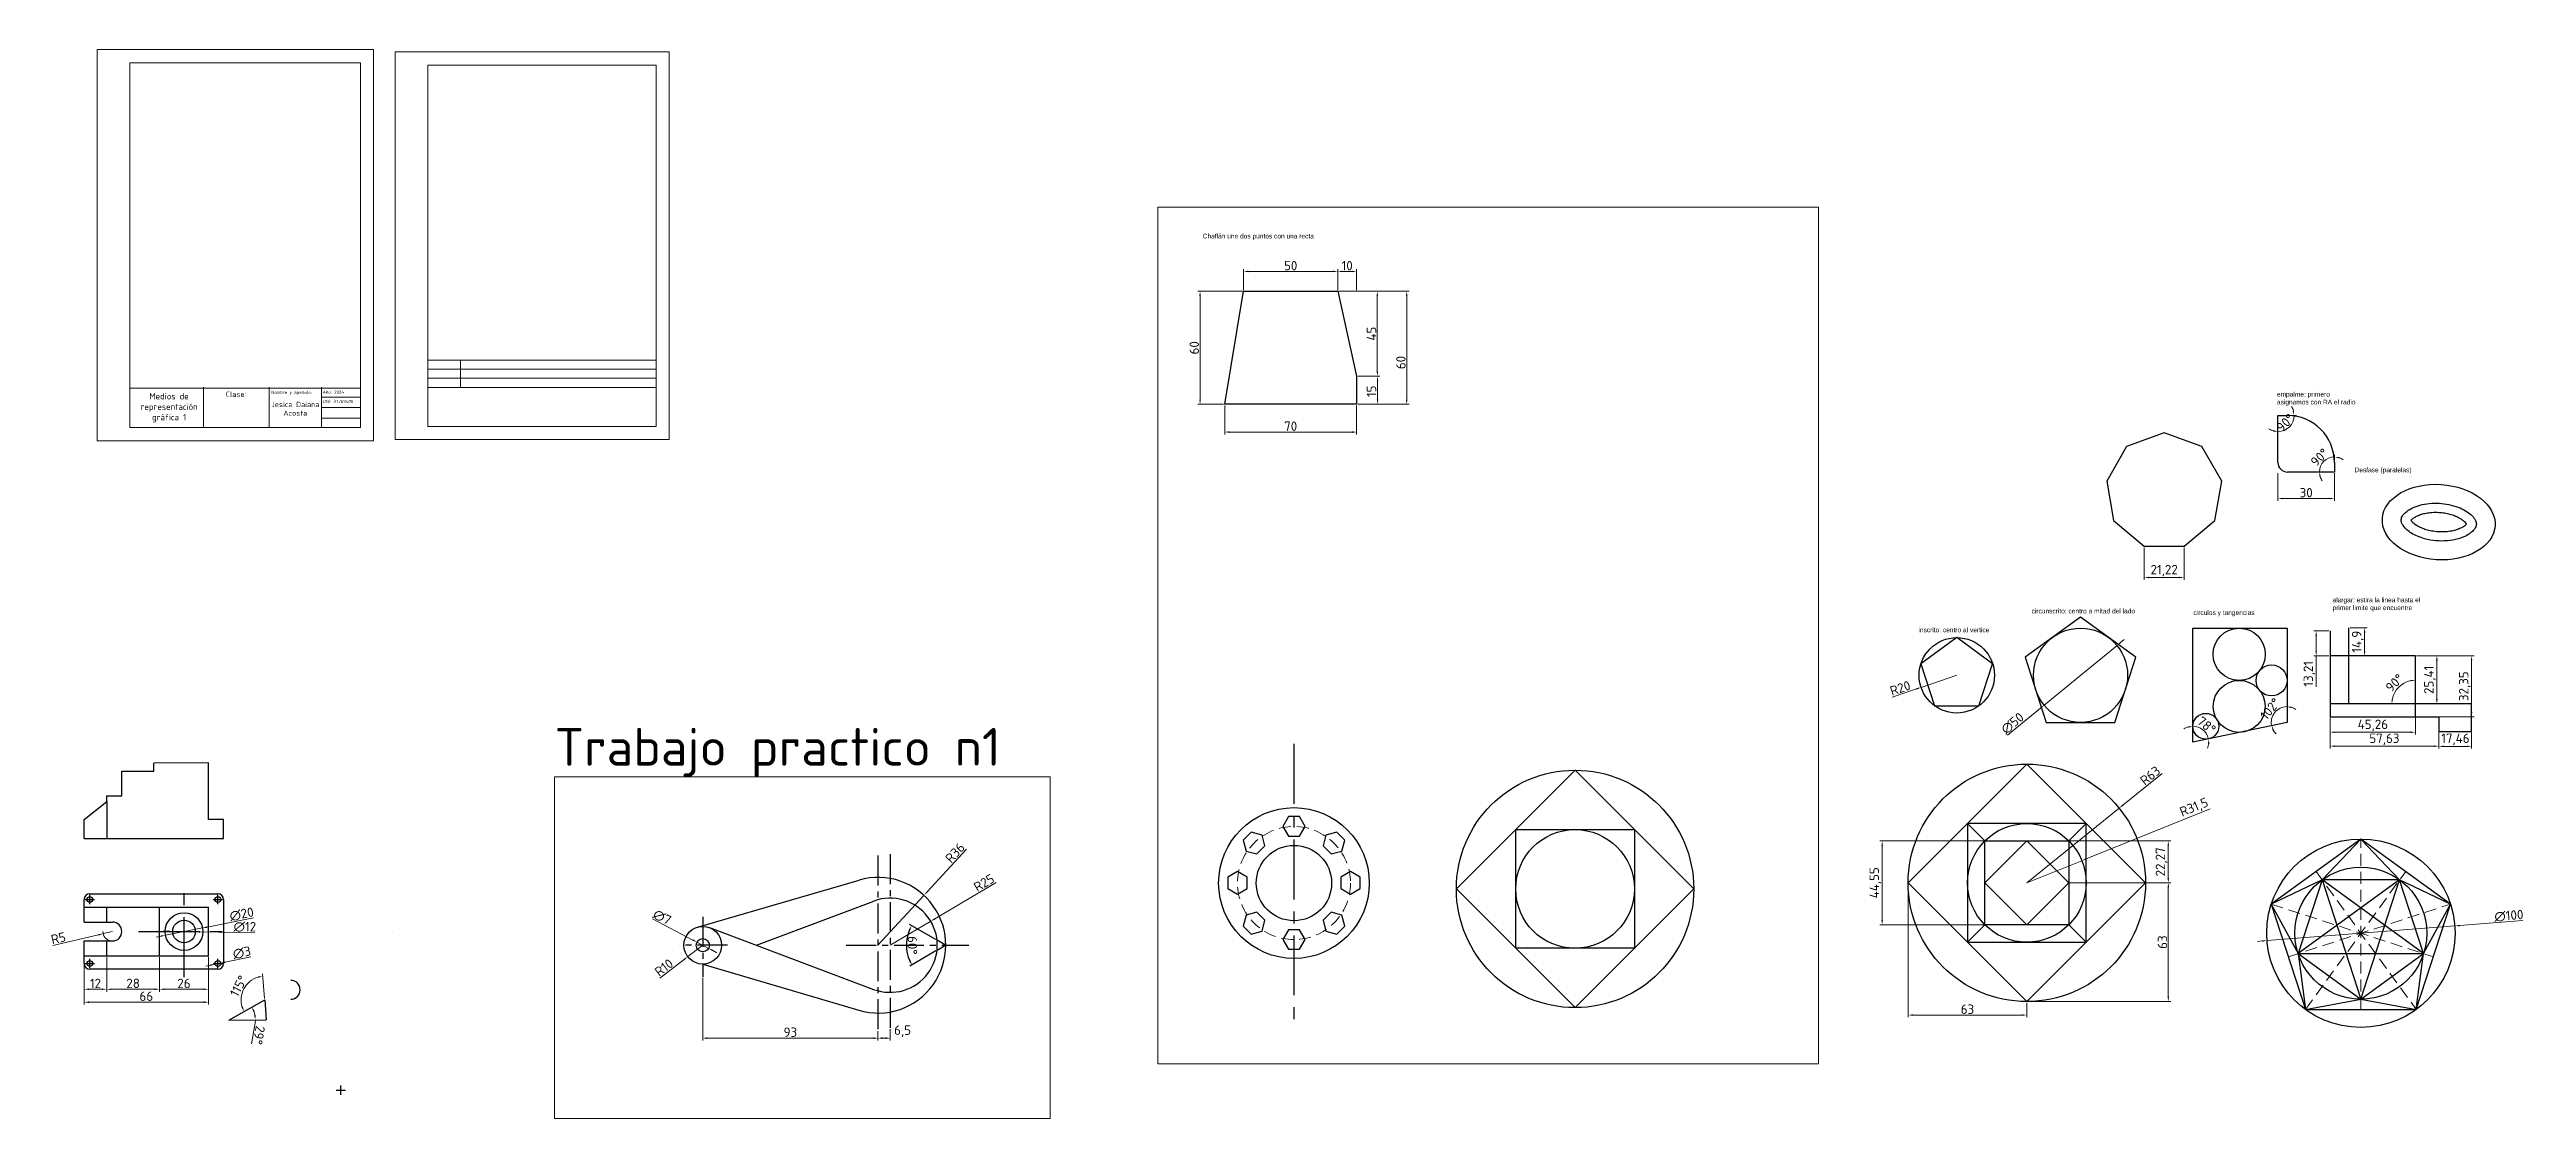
# Model space of a CAD drawing. Header units: millimetres. Extents: x 170 to 2467, y 1 to 695.
# Drawn here: x 170 to 1485, y 1 to 569 of the extents above; entities that cross this region are included whole.
import ezdxf

# ---------------------------------------------------------------- set-up
doc = ezdxf.new("R2010")
doc.units = ezdxf.units.MM
doc.linetypes.add('CENTRO', pattern=[50.8, 31.75, -6.35, 6.35, -6.35])
doc.linetypes.add('LÍNEAS_OCULTAS', pattern=[9.525, 6.35, -3.175])
for name, color, linetype, lineweight in [('Acotacion', 1, 'Continuous', 5), ('formato', 2, 'Continuous', 9), ('Linea Oculta Invisible', 254, 'LÍNEAS_OCULTAS', 20), ('Linea Visible', 7, 'Continuous', 30), ('Lineas Auxiliares', 8, 'Continuous', 5)]:
    doc.layers.add(name, color=color, linetype=linetype, lineweight=lineweight)
doc.layers.add('Lineas de eje', color=3, linetype='CENTRO')
doc.styles.add('Estilo1', font='arial.ttf')
doc.styles.add('Estilo2', font='ISOCPEUR Regular.ttf')
doc.styles.get("Standard").update_dxf_attribs({"font": 'arial.ttf'})
doc.dimstyles.new('Medios 1-1', dxfattribs={"dimtxt": 5, "dimasz": 2.5, "dimexe": 1.25, "dimexo": 0.625, "dimtad": 1, "dimzin": 9, "dimtxsty": 'Estilo2', "dimcen": 2.5, "dimclrd": 256, "dimclre": 256, "dimclrt": 4, "dimadec": 0, "dimazin": 2, "dimtfac": 1, "dimtmove": 0, "dimatfit": 3, "dimfxl": 1, "dimlwd": -1, "dimlwe": -1, "dimarcsym": 1})

msp = doc.modelspace()

# ---------------------------------------------------------------- texts
at = {"layer": 'formato', "insert": (782.222, 470.817), "char_height": 2.5, "attachment_point": 1}
msp.add_mtext_dynamic_manual_height_columns('Chaflán une dos puntos con una recta', width=104.52189, gutter_width=12.5, heights=[10.019], dxfattribs=at)
at = {"layer": 'formato', "attachment_point": 1, "style": 'Estilo2'}
for s, width, heights, insert, char_height in [('\\pxqc;Medios de \\Prepresentación\\Pgráfica 1', 36.63832, [0], (215.172, 386.22), 3.33241), ('\\pxqc;Clase: ', 32.10756, [0], (253.035, 387.043), 2.77701), ('{\\H0.6x;Nombre y apellido:}', 25.43362, [0], (287.768, 387.468), 2.77701), ('\\pxqc;Jesica Daiana Acosta', 24.22556, [10.772], (288.397, 381.621), 2.77701), ('Año: 2024', 25.43362, [0], (315.034, 387.609), 1.6662), ('DNI: 37769400', 25.43362, [0], (315.15, 382.672), 1.66621)]:
    msp.add_mtext_dynamic_manual_height_columns(s, width=width, gutter_width=6.943, heights=heights, dxfattribs=dict(at, insert=insert, char_height=char_height))
at = {"layer": 'formato', "ltscale": 0.5, "insert": (438.077, 208.531), "char_height": 20, "attachment_point": 1, "style": 'Estilo2'}
msp.add_mtext_dynamic_manual_height_columns('Trabajo practico n1', width=236.02991, gutter_width=12.5, heights=[0], dxfattribs=at)
at = {"layer": 'Linea Visible', "char_height": 2.5, "attachment_point": 1, "style": 'Estilo1'}
for s, width, heights, insert in [('empalme: primero asignamos con RA el radio', 43.61051, [9.718], (1352.46, 386.91)), ('Desfase (paralelas)', 79.0232, [0], (1393.676, 346.743)), ('alargar: estira la linea hasta el primer limite que encuentre', 47.81476, [0], (1381.986, 277.753)), ('circunscrito: centro a mitad del lado', 59.82582, [0], (1222.221, 271.848)), ('circulos y tangencias', 49.66309, [0], (1308.177, 271.034)), ('inscrito: centro al vertice', 40.56068, [0], (1162.141, 261.843))]:
    msp.add_mtext_dynamic_manual_height_columns(s, width=width, gutter_width=12.5, heights=heights, dxfattribs=dict(at, insert=insert))

# ---------------------------------------------------------------- blocks, each defined once
blk = doc.blocks.new('*D57')
at = {"layer": 'Acotacion', "transparency": 16777216}
for p, q in [((278.3, 107.8), (253.7, 102.9)), ((229.1, 98.1), (226.7, 97.6)), ((231.6, 98.6), (251.2, 102.4))]:
    blk.add_line(p, q, dxfattribs=at)
for points in [[(229.1, 98.5), (229.2, 97.7), (231.6, 98.6)], [(253.6, 103.3), (253.8, 102.5), (251.2, 102.4)]]:
    blk.add_solid(points, dxfattribs=at)
at = {"layer": 'Defpoints', "color": 0, "transparency": 16777216}
for p in [(231.6, 98.6), (251.2, 102.4)]:
    blk.add_point(p, dxfattribs=at)
at = {"layer": 'Acotacion', "color": 4, "transparency": 16777216, "insert": (272, 109.7), "char_height": 5, "attachment_point": 5, "rotation": 11.1251, "style": 'Estilo2'}
blk.add_mtext('∅20', dxfattribs=at)
blk = doc.blocks.new('*D58')
at = {"layer": 'Acotacion', "transparency": 16777216}
for p, q in [((232.9, 100.7), (230.4, 100.7)), ((235.4, 100.6), (247.4, 100.4)), ((279, 99.8), (249.9, 100.3))]:
    blk.add_line(p, q, dxfattribs=at)
for points in [[(232.9, 101.1), (232.9, 100.3), (235.4, 100.6)], [(249.9, 100.8), (249.9, 99.9), (247.4, 100.4)]]:
    blk.add_solid(points, dxfattribs=at)
at = {"layer": 'Defpoints', "color": 0, "transparency": 16777216}
for p in [(235.4, 100.6), (247.4, 100.4)]:
    blk.add_point(p, dxfattribs=at)
at = {"layer": 'Acotacion', "color": 4, "transparency": 16777216, "insert": (273.7, 103), "char_height": 5, "attachment_point": 5, "rotation": 358.8752, "style": 'Estilo2'}
blk.add_mtext('∅12', dxfattribs=at)
blk = doc.blocks.new('*D59')
at = {"layer": 'Acotacion', "transparency": 16777216}
for p, q in [((255.5, 82.7), (253, 82.2)), ((257.9, 83.2), (260.9, 83.8)), ((276.8, 87.1), (263.3, 84.3))]:
    blk.add_line(p, q, dxfattribs=at)
for points in [[(255.4, 83.1), (255.6, 82.3), (257.9, 83.2)], [(263.2, 84.7), (263.4, 83.9), (260.9, 83.8)]]:
    blk.add_solid(points, dxfattribs=at)
at = {"layer": 'Defpoints', "color": 0, "transparency": 16777216}
for p in [(257.9, 83.2), (260.9, 83.8)]:
    blk.add_point(p, dxfattribs=at)
at = {"layer": 'Acotacion', "color": 4, "transparency": 16777216, "insert": (272.1, 89.3), "char_height": 5, "attachment_point": 5, "rotation": 11.675, "style": 'Estilo2'}
blk.add_mtext('∅3', dxfattribs=at)
blk = doc.blocks.new('*D60')
at = {"layer": 'Acotacion', "transparency": 16777216}
for p, q in [((188.4, 86.9), (188.4, 68.6)), ((200.4, 86.9), (200.4, 68.6)), ((190.9, 69.9), (197.9, 69.9))]:
    blk.add_line(p, q, dxfattribs=at)
for points in [[(190.9, 70.3), (190.9, 69.5), (188.4, 69.9)], [(197.9, 70.3), (197.9, 69.5), (200.4, 69.9)]]:
    blk.add_solid(points, dxfattribs=at)
at = {"layer": 'Defpoints', "color": 0, "transparency": 16777216}
for p in [(188.4, 87.5), (200.4, 87.5), (200.4, 69.9)]:
    blk.add_point(p, dxfattribs=at)
at = {"layer": 'Acotacion', "color": 4, "transparency": 16777216, "insert": (194.4, 73), "char_height": 5, "attachment_point": 5, "style": 'Estilo2'}
blk.add_mtext('12', dxfattribs=at)
blk = doc.blocks.new('*D61')
at = {"layer": 'Acotacion', "transparency": 16777216}
for p, q in [((200.4, 86.9), (200.4, 68.6)), ((228.4, 86.9), (228.4, 68.6)), ((202.9, 69.9), (225.9, 69.9))]:
    blk.add_line(p, q, dxfattribs=at)
for points in [[(202.9, 70.3), (202.9, 69.5), (200.4, 69.9)], [(225.9, 70.3), (225.9, 69.5), (228.4, 69.9)]]:
    blk.add_solid(points, dxfattribs=at)
at = {"layer": 'Defpoints', "color": 0, "transparency": 16777216}
for p in [(200.4, 87.5), (228.4, 87.5), (228.4, 69.9)]:
    blk.add_point(p, dxfattribs=at)
at = {"layer": 'Acotacion', "color": 4, "transparency": 16777216, "insert": (214.4, 73), "char_height": 5, "attachment_point": 5, "style": 'Estilo2'}
blk.add_mtext('28', dxfattribs=at)
blk = doc.blocks.new('*D62')
at = {"layer": 'Acotacion', "transparency": 16777216}
for p, q in [((228.4, 86.9), (228.4, 68.6)), ((254.4, 86.9), (254.4, 68.6)), ((230.9, 69.9), (251.9, 69.9))]:
    blk.add_line(p, q, dxfattribs=at)
for points in [[(230.9, 70.3), (230.9, 69.5), (228.4, 69.9)], [(251.9, 70.3), (251.9, 69.5), (254.4, 69.9)]]:
    blk.add_solid(points, dxfattribs=at)
at = {"layer": 'Defpoints', "color": 0, "transparency": 16777216}
for p in [(228.4, 87.5), (254.4, 87.5), (254.4, 69.9)]:
    blk.add_point(p, dxfattribs=at)
at = {"layer": 'Acotacion', "color": 4, "transparency": 16777216, "insert": (241.4, 73), "char_height": 5, "attachment_point": 5, "style": 'Estilo2'}
blk.add_mtext('26', dxfattribs=at)
blk = doc.blocks.new('*D63')
at = {"layer": 'Acotacion', "transparency": 16777216}
for p, q in [((188.4, 86.9), (188.4, 61.8)), ((254.4, 86.9), (254.4, 61.8)), ((190.9, 63), (251.9, 63))]:
    blk.add_line(p, q, dxfattribs=at)
for points in [[(190.9, 63.5), (190.9, 62.6), (188.4, 63)], [(251.9, 63.5), (251.9, 62.6), (254.4, 63)]]:
    blk.add_solid(points, dxfattribs=at)
at = {"layer": 'Defpoints', "color": 0, "transparency": 16777216}
for p in [(188.4, 87.5), (254.4, 87.5), (254.4, 63)]:
    blk.add_point(p, dxfattribs=at)
at = {"layer": 'Acotacion', "color": 4, "transparency": 16777216, "insert": (221.4, 66.2), "char_height": 5, "attachment_point": 5, "style": 'Estilo2'}
blk.add_mtext('66', dxfattribs=at)
blk = doc.blocks.new('*D64')
at = {"layer": 'Acotacion', "transparency": 16777216}
for p, q in [((171.7, 93.1), (196.1, 98.8)), ((203.4, 100.5), (198.5, 99.4))]:
    blk.add_line(p, q, dxfattribs=at)
blk.add_arc((203.4, 100.5), 5, 178.827, 262.838, dxfattribs=at)
blk.add_solid([(196, 99.2), (196.2, 98.4), (198.5, 99.4)], dxfattribs=at)
at = {"layer": 'Defpoints', "color": 0, "transparency": 16777216}
for p in [(198.5, 99.4), (203.4, 100.5)]:
    blk.add_point(p, dxfattribs=at)
at = {"layer": 'Acotacion', "color": 4, "transparency": 16777216, "insert": (174.7, 97), "char_height": 5, "attachment_point": 5, "rotation": 13.151, "style": 'Estilo2'}
blk.add_mtext('R5', dxfattribs=at)
blk = doc.blocks.new('*D66')
at = {"layer": 'Acotacion', "transparency": 16777216}
blk.add_line((279, 51.1), (277.2, 41), dxfattribs=at)
for start, end in [(10.4188, 19.3048), (349.8965, 0.1577)]:
    blk.add_arc((265.3, 53.6), 14, start, end, dxfattribs=at)
for points in [[(278.1, 58), (278.9, 58.4), (277.4, 60.5)], [(279.4, 56.1), (278.6, 56.1), (279.3, 53.6)]]:
    blk.add_solid(points, dxfattribs=at)
at = {"layer": 'Defpoints', "color": 0, "transparency": 16777216}
for p in [(265.3, 53.6), (265.3, 53.6), (278.4, 58.3), (284.2, 64.3), (285.1, 53.6)]:
    blk.add_point(p, dxfattribs=at)
at = {"layer": 'Acotacion', "color": 4, "transparency": 16777216, "insert": (281.2, 45.5), "char_height": 5, "attachment_point": 5, "rotation": 259.8965, "style": 'Estilo2'}
blk.add_mtext('29°', dxfattribs=at)
blk = doc.blocks.new('*D67')
at = {"layer": 'Acotacion', "transparency": 16777216}
blk.add_line((284.2, 64.9), (283.1, 78), dxfattribs=at)
blk.add_arc((284.2, 64.3), 12.5, 106.1255, 198.1109, dxfattribs=at)
for points in [[(280.7, 76.8), (280.8, 75.9), (283.2, 76.8)], [(272.7, 60.6), (271.9, 60.3), (273.3, 58.1)]]:
    blk.add_solid(points, dxfattribs=at)
at = {"layer": 'Defpoints', "color": 0, "transparency": 16777216}
for p in [(275.7, 73.5), (265.3, 53.6), (284.2, 64.3), (284.2, 64.3), (285.1, 53.6)]:
    blk.add_point(p, dxfattribs=at)
at = {"layer": 'Acotacion', "color": 4, "transparency": 16777216, "insert": (270.4, 71.6), "char_height": 5, "attachment_point": 5, "rotation": 62.1182, "style": 'Estilo2'}
blk.add_mtext('115°', dxfattribs=at)
blk = doc.blocks.new('*D69')
at = {"layer": 'Defpoints', "color": 0, "transparency": 16777216}
for p in [(625.2, 96.8), (641.2, 95.9), (645.7, 93.3), (645.7, 93.3), (641.2, 90.6)]:
    blk.add_point(p, dxfattribs=at)
at = {"layer": 'Linea Visible', "transparency": 16777216}
for p, q in [((640.6, 96.3), (626.6, 104.3)), ((640.6, 90.3), (626.8, 82.1))]:
    blk.add_line(p, q, dxfattribs=at)
blk.add_arc((645.7, 93.3), 20.8, 157.1651, 203.7485, dxfattribs=at)
for points in [[(626.2, 101.6), (627, 101.2), (627.7, 103.6)], [(627.1, 85.1), (626.3, 84.8), (627.9, 82.7)]]:
    blk.add_solid(points, dxfattribs=at)
at = {"layer": 'Linea Visible', "color": 4, "transparency": 16777216, "insert": (628.1, 93.2), "char_height": 5, "attachment_point": 5, "rotation": 270.4568, "style": 'Estilo2'}
blk.add_mtext('60°', dxfattribs=at)
blk = doc.blocks.new('*D70')
at = {"layer": 'Acotacion', "transparency": 16777216}
for p, q in [((516.8, 93.3), (508.9, 87.2)), ((494, 75.8), (506.9, 85.6))]:
    blk.add_line(p, q, dxfattribs=at)
blk.add_solid([(506.6, 86), (507.1, 85.3), (508.9, 87.2)], dxfattribs=at)
at = {"layer": 'Defpoints', "color": 0, "transparency": 16777216}
for p in [(516.8, 93.3), (508.9, 87.2)]:
    blk.add_point(p, dxfattribs=at)
at = {"layer": 'Acotacion', "color": 4, "transparency": 16777216, "insert": (496.2, 81.4), "char_height": 5, "attachment_point": 5, "rotation": 37.4971, "style": 'Estilo2'}
blk.add_mtext('R10', dxfattribs=at)
blk = doc.blocks.new('*D71')
at = {"layer": 'Acotacion', "transparency": 16777216}
for p, q in [((490.1, 107.2), (511.5, 96)), ((519.9, 91.6), (513.7, 94.9)), ((522.1, 90.5), (524.3, 89.3))]:
    blk.add_line(p, q, dxfattribs=at)
for points in [[(511.7, 96.4), (511.3, 95.7), (513.7, 94.9)], [(522.3, 90.8), (521.9, 90.1), (519.9, 91.6)]]:
    blk.add_solid(points, dxfattribs=at)
at = {"layer": 'Defpoints', "color": 0, "transparency": 16777216}
for p in [(513.7, 94.9), (519.9, 91.6)]:
    blk.add_point(p, dxfattribs=at)
at = {"layer": 'Acotacion', "color": 4, "transparency": 16777216, "insert": (495.2, 108.1), "char_height": 5, "attachment_point": 5, "rotation": 332.4061, "style": 'Estilo2'}
blk.add_mtext('∅7', dxfattribs=at)
blk = doc.blocks.new('*D72')
at = {"layer": 'Acotacion', "transparency": 16777216}
for p, q in [((516.8, 75.7), (516.8, 42.7)), ((519.3, 43.9), (607.3, 43.9)), ((609.8, 47.7), (609.8, 42.7))]:
    blk.add_line(p, q, dxfattribs=at)
for points in [[(519.3, 44.4), (519.3, 43.5), (516.8, 43.9)], [(607.3, 44.4), (607.3, 43.5), (609.8, 43.9)]]:
    blk.add_solid(points, dxfattribs=at)
at = {"layer": 'Defpoints', "color": 0, "transparency": 16777216}
for p in [(516.8, 76.3), (609.8, 48.3), (609.8, 43.9)]:
    blk.add_point(p, dxfattribs=at)
at = {"layer": 'Acotacion', "color": 4, "transparency": 16777216, "insert": (563.3, 47.1), "char_height": 5, "attachment_point": 5, "style": 'Estilo2'}
blk.add_mtext('93', dxfattribs=at)
blk = doc.blocks.new('*D73')
at = {"layer": 'Acotacion', "transparency": 16777216}
for p, q in [((609.8, 47.7), (609.8, 42.7)), ((612.3, 43.9), (613.8, 43.9)), ((616.3, 48.7), (616.3, 42.7))]:
    blk.add_line(p, q, dxfattribs=at)
for points in [[(612.3, 44.4), (612.3, 43.5), (609.8, 43.9)], [(613.8, 44.4), (613.8, 43.5), (616.3, 43.9)]]:
    blk.add_solid(points, dxfattribs=at)
at = {"layer": 'Defpoints', "color": 0, "transparency": 16777216}
for p in [(609.8, 48.3), (616.3, 49.3), (616.3, 43.9)]:
    blk.add_point(p, dxfattribs=at)
at = {"layer": 'Acotacion', "color": 4, "transparency": 16777216, "insert": (622.9, 47.6), "char_height": 5, "attachment_point": 5, "style": 'Estilo2'}
blk.add_mtext('6,5', dxfattribs=at)
blk = doc.blocks.new('*D74')
at = {"layer": 'Acotacion', "transparency": 16777216}
for p, q in [((672.5, 126.6), (640, 107.3)), ((616.3, 93.3), (637.8, 106))]:
    blk.add_line(p, q, dxfattribs=at)
blk.add_solid([(639.7, 107.6), (640.2, 106.9), (637.8, 106)], dxfattribs=at)
at = {"layer": 'Defpoints', "color": 0, "transparency": 16777216}
for p in [(637.8, 106), (616.3, 93.3)]:
    blk.add_point(p, dxfattribs=at)
at = {"layer": 'Acotacion', "color": 4, "transparency": 16777216, "insert": (666.1, 126.4), "char_height": 5, "attachment_point": 5, "rotation": 30.6984, "style": 'Estilo2'}
blk.add_mtext('R25', dxfattribs=at)
blk = doc.blocks.new('*D75')
at = {"layer": 'Acotacion', "transparency": 16777216}
for p, q in [((656.8, 144.3), (635.9, 121.6)), ((609.8, 93.3), (634.2, 119.7))]:
    blk.add_line(p, q, dxfattribs=at)
blk.add_solid([(635.6, 121.8), (636.2, 121.3), (634.2, 119.7)], dxfattribs=at)
at = {"layer": 'Defpoints', "color": 0, "transparency": 16777216}
for p in [(634.2, 119.7), (609.8, 93.3)]:
    blk.add_point(p, dxfattribs=at)
at = {"layer": 'Acotacion', "color": 4, "transparency": 16777216, "insert": (650.7, 142.3), "char_height": 5, "attachment_point": 5, "rotation": 47.3339, "style": 'Estilo2'}
blk.add_mtext('R36', dxfattribs=at)
blk = doc.blocks.new('*U1')
at = {"layer": 'Lineas de eje'}
blk.add_lwpolyline([(-3, 5.2), (-6, 0), (-3, -5.2), (3, -5.2), (6, 0), (3, 5.2)], close=True, dxfattribs=at)
blk = doc.blocks.new('*U2')
at = {"layer": 'Linea Visible', "color": 0, "linetype": 'ByBlock', "lineweight": -2, "transparency": 16777216}
for p, rotation in [((879.6, 4359.5), 45.00000000000001), ((922, 4359.5), 314.9999999999999), ((870.8, 4338.3), 90), ((930.8, 4338.3), 269.9999999999999), ((879.6, 4317), 135), ((900.8, 4308.3), 180), ((922, 4317), 225)]:
    blk.add_blockref('*U1', p, dxfattribs=dict(at, rotation=rotation))
blk.add_blockref('*U1', (900.8, 4368.3), dxfattribs=at)
blk = doc.blocks.new('*D3')
at = {"layer": 'Acotacion', "transparency": 16777216}
for p, q in [((1353, 343.8), (1353, 329)), ((1383, 343.8), (1383, 329)), ((1380.5, 330.3), (1355.5, 330.3))]:
    blk.add_line(p, q, dxfattribs=at)
for points in [[(1355.5, 330.7), (1355.5, 329.9), (1353, 330.3)], [(1380.5, 330.7), (1380.5, 329.9), (1383, 330.3)]]:
    blk.add_solid(points, dxfattribs=at)
at = {"layer": 'Defpoints', "color": 0, "transparency": 16777216}
for p in [(1353, 344.4), (1383, 344.4), (1353, 330.3)]:
    blk.add_point(p, dxfattribs=at)
at = {"layer": 'Acotacion', "color": 4, "transparency": 16777216, "insert": (1368, 333.4), "char_height": 5, "attachment_point": 5, "style": 'Estilo2'}
blk.add_mtext('30', dxfattribs=at)
blk = doc.blocks.new('*D4')
at = {"layer": 'Acotacion', "transparency": 16777216}
for p, q in [((1282, 304.4), (1282, 287.1)), ((1303.2, 304.4), (1303.2, 287.1)), ((1284.5, 288.4), (1300.7, 288.4))]:
    blk.add_line(p, q, dxfattribs=at)
for points in [[(1284.5, 288.8), (1284.5, 288), (1282, 288.4)], [(1300.7, 288.8), (1300.7, 288), (1303.2, 288.4)]]:
    blk.add_solid(points, dxfattribs=at)
at = {"layer": 'Defpoints', "color": 0, "transparency": 16777216}
for p in [(1282, 305), (1303.2, 305), (1303.2, 288.4)]:
    blk.add_point(p, dxfattribs=at)
at = {"layer": 'Acotacion', "color": 4, "transparency": 16777216, "insert": (1292.6, 292), "char_height": 5, "attachment_point": 5, "style": 'Estilo2'}
blk.add_mtext('21,22', dxfattribs=at)
blk = doc.blocks.new('*D5')
at = {"layer": 'Acotacion', "transparency": 16777216}
for p, q in [((1148.2, 224.9), (1161.2, 229.3)), ((1182.5, 236.5), (1163.6, 230.1))]:
    blk.add_line(p, q, dxfattribs=at)
blk.add_solid([(1161.1, 229.7), (1161.3, 228.9), (1163.6, 230.1)], dxfattribs=at)
at = {"layer": 'Defpoints', "color": 0, "transparency": 16777216}
for p in [(1163.6, 230.1), (1182.5, 236.5)]:
    blk.add_point(p, dxfattribs=at)
at = {"layer": 'Acotacion', "color": 4, "transparency": 16777216, "insert": (1152.5, 229.7), "char_height": 5, "attachment_point": 5, "rotation": 18.6502, "style": 'Estilo2'}
blk.add_mtext('R20', dxfattribs=at)
blk = doc.blocks.new('*D6')
at = {"layer": 'Acotacion', "transparency": 16777216}
for p, q in [((853.9, 440.9), (853.9, 452)), ((856.4, 450.8), (861.4, 450.8)), ((863.9, 440.9), (863.9, 452))]:
    blk.add_line(p, q, dxfattribs=at)
for points in [[(856.4, 451.2), (856.4, 450.4), (853.9, 450.8)], [(861.4, 451.2), (861.4, 450.4), (863.9, 450.8)]]:
    blk.add_solid(points, dxfattribs=at)
at = {"layer": 'Defpoints', "color": 0, "transparency": 16777216}
for p in [(863.9, 450.8), (853.9, 440.3), (863.9, 440.3)]:
    blk.add_point(p, dxfattribs=at)
at = {"layer": 'Acotacion', "color": 4, "transparency": 16777216, "insert": (858.9, 453.9), "char_height": 5, "attachment_point": 5, "style": 'Estilo2'}
blk.add_mtext('10', dxfattribs=at)
blk = doc.blocks.new('*D7')
at = {"layer": 'Acotacion', "transparency": 16777216}
for p, q in [((854.5, 440.3), (876.1, 440.3)), ((874.9, 437.8), (874.9, 397.8)), ((864.5, 395.3), (876.1, 395.3))]:
    blk.add_line(p, q, dxfattribs=at)
for points in [[(874.5, 437.8), (875.3, 437.8), (874.9, 440.3)], [(874.5, 397.8), (875.3, 397.8), (874.9, 395.3)]]:
    blk.add_solid(points, dxfattribs=at)
at = {"layer": 'Defpoints', "color": 0, "transparency": 16777216}
for p in [(853.9, 440.3), (863.9, 395.3), (874.9, 395.3)]:
    blk.add_point(p, dxfattribs=at)
at = {"layer": 'Acotacion', "color": 4, "transparency": 16777216, "insert": (871.8, 417.8), "char_height": 5, "attachment_point": 5, "rotation": 90, "style": 'Estilo2'}
blk.add_mtext('45', dxfattribs=at)
blk = doc.blocks.new('*D8')
at = {"layer": 'Acotacion', "transparency": 16777216}
for p, q in [((857.1, 440.3), (891.8, 440.3)), ((890.5, 437.8), (890.5, 382.8)), ((867.1, 380.3), (891.8, 380.3))]:
    blk.add_line(p, q, dxfattribs=at)
for points in [[(890.1, 437.8), (890.9, 437.8), (890.5, 440.3)], [(890.1, 382.8), (890.9, 382.8), (890.5, 380.3)]]:
    blk.add_solid(points, dxfattribs=at)
at = {"layer": 'Defpoints', "color": 0, "transparency": 16777216}
for p in [(856.5, 440.3), (866.5, 380.3), (890.5, 380.3)]:
    blk.add_point(p, dxfattribs=at)
at = {"layer": 'Acotacion', "color": 4, "transparency": 16777216, "insert": (887.4, 402.5), "char_height": 5, "attachment_point": 5, "rotation": 90, "style": 'Estilo2'}
blk.add_mtext('60', dxfattribs=at)
blk = doc.blocks.new('*D9')
at = {"layer": 'Acotacion', "transparency": 16777216}
for p, q in [((864.5, 395.3), (876.2, 395.3)), ((875, 392.8), (875, 382.8)), ((864.5, 380.3), (876.2, 380.3))]:
    blk.add_line(p, q, dxfattribs=at)
for points in [[(874.6, 392.8), (875.4, 392.8), (875, 395.3)], [(874.6, 382.8), (875.4, 382.8), (875, 380.3)]]:
    blk.add_solid(points, dxfattribs=at)
at = {"layer": 'Defpoints', "color": 0, "transparency": 16777216}
for p in [(863.9, 395.3), (863.9, 380.3), (875, 380.3)]:
    blk.add_point(p, dxfattribs=at)
at = {"layer": 'Acotacion', "color": 4, "transparency": 16777216, "insert": (871.8, 387.2), "char_height": 5, "attachment_point": 5, "rotation": 90, "style": 'Estilo2'}
blk.add_mtext('15', dxfattribs=at)
blk = doc.blocks.new('*D10')
at = {"layer": 'Acotacion', "transparency": 16777216}
for p, q in [((793.9, 379.7), (793.9, 364.3)), ((863.9, 379.7), (863.9, 364.3)), ((796.4, 365.6), (861.4, 365.6))]:
    blk.add_line(p, q, dxfattribs=at)
for points in [[(796.4, 366), (796.4, 365.1), (793.9, 365.6)], [(861.4, 366), (861.4, 365.1), (863.9, 365.6)]]:
    blk.add_solid(points, dxfattribs=at)
at = {"layer": 'Defpoints', "color": 0, "transparency": 16777216}
for p in [(793.9, 380.3), (863.9, 380.3), (863.9, 365.6)]:
    blk.add_point(p, dxfattribs=at)
at = {"layer": 'Acotacion', "color": 4, "transparency": 16777216, "insert": (828.9, 368.7), "char_height": 5, "attachment_point": 5, "style": 'Estilo2'}
blk.add_mtext('70', dxfattribs=at)
blk = doc.blocks.new('*D11')
at = {"layer": 'Acotacion', "transparency": 16777216}
for p, q in [((803.3, 440.3), (779.6, 440.3)), ((780.8, 382.8), (780.8, 437.8)), ((793.3, 380.3), (779.6, 380.3))]:
    blk.add_line(p, q, dxfattribs=at)
for points in [[(780.4, 437.8), (781.2, 437.8), (780.8, 440.3)], [(780.4, 382.8), (781.2, 382.8), (780.8, 380.3)]]:
    blk.add_solid(points, dxfattribs=at)
at = {"layer": 'Defpoints', "color": 0, "transparency": 16777216}
for p in [(780.8, 440.3), (803.9, 440.3), (793.9, 380.3)]:
    blk.add_point(p, dxfattribs=at)
at = {"layer": 'Acotacion', "color": 4, "transparency": 16777216, "insert": (777.7, 410.3), "char_height": 5, "attachment_point": 5, "rotation": 90, "style": 'Estilo2'}
blk.add_mtext('60', dxfattribs=at)
blk = doc.blocks.new('*D12')
at = {"layer": 'Acotacion', "transparency": 16777216}
for p, q in [((803.9, 440.9), (803.9, 452)), ((806.4, 450.8), (851.4, 450.8)), ((853.9, 440.9), (853.9, 452))]:
    blk.add_line(p, q, dxfattribs=at)
for points in [[(806.4, 451.2), (806.4, 450.4), (803.9, 450.8)], [(851.4, 451.2), (851.4, 450.4), (853.9, 450.8)]]:
    blk.add_solid(points, dxfattribs=at)
at = {"layer": 'Defpoints', "color": 0, "transparency": 16777216}
for p in [(853.9, 450.8), (803.9, 440.3), (853.9, 440.3)]:
    blk.add_point(p, dxfattribs=at)
at = {"layer": 'Acotacion', "color": 4, "transparency": 16777216, "insert": (828.9, 453.9), "char_height": 5, "attachment_point": 5, "style": 'Estilo2'}
blk.add_mtext('50', dxfattribs=at)
blk = doc.blocks.new('*D13')
at = {"layer": 'Acotacion', "transparency": 16777216}
for p, q in [((1267.6, 252.3), (1228.9, 220.7)), ((1269.5, 253.9), (1271.4, 255.5)), ((1209.5, 204.8), (1226.9, 219.1))]:
    blk.add_line(p, q, dxfattribs=at)
for points in [[(1269.2, 254.2), (1269.8, 253.6), (1267.6, 252.3)], [(1226.7, 219.4), (1227.2, 218.7), (1228.9, 220.7)]]:
    blk.add_solid(points, dxfattribs=at)
at = {"layer": 'Defpoints', "color": 0, "transparency": 16777216}
for p in [(1267.6, 252.3), (1228.9, 220.7)]:
    blk.add_point(p, dxfattribs=at)
at = {"layer": 'Acotacion', "color": 4, "transparency": 16777216, "insert": (1212.1, 211), "char_height": 5, "attachment_point": 5, "rotation": 39.289, "style": 'Estilo2'}
blk.add_mtext('∅50', dxfattribs=at)
blk = doc.blocks.new('*D14')
at = {"layer": 'Acotacion', "transparency": 16777216}
for p, q in [((1291.5, 184.4), (1270.6, 167.5)), ((1219.7, 126.4), (1268.7, 166))]:
    blk.add_line(p, q, dxfattribs=at)
blk.add_solid([(1270.4, 167.9), (1270.9, 167.2), (1268.7, 166)], dxfattribs=at)
at = {"layer": 'Defpoints', "color": 0, "transparency": 16777216}
for p in [(1268.7, 166), (1219.7, 126.4)]:
    blk.add_point(p, dxfattribs=at)
at = {"layer": 'Acotacion', "color": 4, "transparency": 16777216, "insert": (1285.2, 183.3), "char_height": 5, "attachment_point": 5, "rotation": 38.9618, "style": 'Estilo2'}
blk.add_mtext('R63', dxfattribs=at)
blk = doc.blocks.new('*D16')
at = {"layer": 'Acotacion', "transparency": 16777216}
for p, q in [((1380.7, 213.9), (1380.7, 197.7)), ((1438.4, 213.9), (1438.4, 197.7)), ((1383.2, 198.9), (1435.9, 198.9))]:
    blk.add_line(p, q, dxfattribs=at)
for points in [[(1383.2, 199.3), (1383.2, 198.5), (1380.7, 198.9)], [(1435.9, 199.3), (1435.9, 198.5), (1438.4, 198.9)]]:
    blk.add_solid(points, dxfattribs=at)
at = {"layer": 'Defpoints', "color": 0, "transparency": 16777216}
for p in [(1380.7, 214.5), (1438.4, 214.5), (1438.4, 198.9)]:
    blk.add_point(p, dxfattribs=at)
at = {"layer": 'Acotacion', "color": 4, "transparency": 16777216, "insert": (1409.5, 202.5), "char_height": 5, "attachment_point": 5, "style": 'Estilo2'}
blk.add_mtext('57,63', dxfattribs=at)
blk = doc.blocks.new('*D17')
at = {"layer": 'Acotacion', "transparency": 16777216}
for p, q in [((1438.4, 206.1), (1438.4, 197.6)), ((1453.3, 198.8), (1440.9, 198.8)), ((1455.8, 206.1), (1455.8, 197.6))]:
    blk.add_line(p, q, dxfattribs=at)
for points in [[(1440.9, 199.2), (1440.9, 198.4), (1438.4, 198.8)], [(1453.3, 199.2), (1453.3, 198.4), (1455.8, 198.8)]]:
    blk.add_solid(points, dxfattribs=at)
at = {"layer": 'Defpoints', "color": 0, "transparency": 16777216}
for p in [(1438.4, 206.7), (1438.4, 198.8), (1455.8, 206.7)]:
    blk.add_point(p, dxfattribs=at)
at = {"layer": 'Acotacion', "color": 4, "transparency": 16777216, "insert": (1447.2, 202.5), "char_height": 5, "attachment_point": 5, "style": 'Estilo2'}
blk.add_mtext('17,46', dxfattribs=at)
blk = doc.blocks.new('*D22')
at = {"layer": 'Acotacion', "transparency": 16777216}
for p, q in [((1156.7, 125.7), (1156.7, 55)), ((1159.2, 56.2), (1217.2, 56.2)), ((1219.7, 62.7), (1219.7, 55))]:
    blk.add_line(p, q, dxfattribs=at)
for points in [[(1159.2, 56.6), (1159.2, 55.8), (1156.7, 56.2)], [(1217.2, 56.6), (1217.2, 55.8), (1219.7, 56.2)]]:
    blk.add_solid(points, dxfattribs=at)
at = {"layer": 'Defpoints', "color": 0, "transparency": 16777216}
for p in [(1156.7, 126.4), (1219.7, 63.4), (1219.7, 56.2)]:
    blk.add_point(p, dxfattribs=at)
at = {"layer": 'Acotacion', "color": 4, "transparency": 16777216, "insert": (1188.2, 59.3), "char_height": 5, "attachment_point": 5, "style": 'Estilo2'}
blk.add_mtext('63', dxfattribs=at)
blk = doc.blocks.new('*D23')
at = {"layer": 'Acotacion', "transparency": 16777216}
for p, q in [((1283.3, 126.4), (1296.1, 126.4)), ((1294.8, 65.9), (1294.8, 123.9)), ((1220.3, 63.4), (1296.1, 63.4))]:
    blk.add_line(p, q, dxfattribs=at)
for points in [[(1294.4, 123.9), (1295.2, 123.9), (1294.8, 126.4)], [(1294.4, 65.9), (1295.2, 65.9), (1294.8, 63.4)]]:
    blk.add_solid(points, dxfattribs=at)
at = {"layer": 'Defpoints', "color": 0, "transparency": 16777216}
for p in [(1282.7, 126.4), (1294.8, 126.4), (1219.7, 63.4)]:
    blk.add_point(p, dxfattribs=at)
at = {"layer": 'Acotacion', "color": 4, "transparency": 16777216, "insert": (1291.7, 94.9), "char_height": 5, "attachment_point": 5, "rotation": 90, "style": 'Estilo2'}
blk.add_mtext('63', dxfattribs=at)
blk = doc.blocks.new('*D24')
at = {"layer": 'Acotacion', "transparency": 16777216}
for p, q in [((1220.3, 148.6), (1296.1, 148.6)), ((1294.8, 128.9), (1294.8, 146.1)), ((1242.6, 126.4), (1296.1, 126.4))]:
    blk.add_line(p, q, dxfattribs=at)
for points in [[(1294.4, 146.1), (1295.2, 146.1), (1294.8, 148.6)], [(1294.4, 128.9), (1295.2, 128.9), (1294.8, 126.4)]]:
    blk.add_solid(points, dxfattribs=at)
at = {"layer": 'Defpoints', "color": 0, "transparency": 16777216}
for p in [(1219.7, 148.6), (1294.8, 148.6), (1242, 126.4)]:
    blk.add_point(p, dxfattribs=at)
at = {"layer": 'Acotacion', "color": 4, "transparency": 16777216, "insert": (1291.2, 137.5), "char_height": 5, "attachment_point": 5, "rotation": 90, "style": 'Estilo2'}
blk.add_mtext('22,27', dxfattribs=at)
blk = doc.blocks.new('*D25')
at = {"layer": 'Acotacion', "transparency": 16777216}
for p, q in [((1317.1, 165.7), (1251.2, 139.1)), ((1219.7, 126.4), (1248.9, 138.1))]:
    blk.add_line(p, q, dxfattribs=at)
blk.add_solid([(1251.1, 139.5), (1251.4, 138.7), (1248.9, 138.1)], dxfattribs=at)
at = {"layer": 'Defpoints', "color": 0, "transparency": 16777216}
for p in [(1248.9, 138.1), (1219.7, 126.4)]:
    blk.add_point(p, dxfattribs=at)
at = {"layer": 'Acotacion', "color": 4, "transparency": 16777216, "insert": (1308.6, 166.1), "char_height": 5, "attachment_point": 5, "rotation": 21.9845, "style": 'Estilo2'}
blk.add_mtext('R31,5', dxfattribs=at)
blk = doc.blocks.new('*D26')
at = {"layer": 'Acotacion', "transparency": 16777216}
for p, q in [((1196.8, 148.6), (1141.6, 148.6)), ((1142.9, 106.6), (1142.9, 146.1)), ((1196.8, 104.1), (1141.6, 104.1))]:
    blk.add_line(p, q, dxfattribs=at)
for points in [[(1142.5, 146.1), (1143.3, 146.1), (1142.9, 148.6)], [(1142.5, 106.6), (1143.3, 106.6), (1142.9, 104.1)]]:
    blk.add_solid(points, dxfattribs=at)
at = {"layer": 'Defpoints', "color": 0, "transparency": 16777216}
for p in [(1142.9, 148.6), (1197.4, 148.6), (1197.4, 104.1)]:
    blk.add_point(p, dxfattribs=at)
at = {"layer": 'Acotacion', "color": 4, "transparency": 16777216, "insert": (1139.3, 126.4), "char_height": 5, "attachment_point": 5, "rotation": 90, "style": 'Estilo2'}
blk.add_mtext('44,55', dxfattribs=at)
blk = doc.blocks.new('*D27')
at = {"layer": 'Acotacion', "transparency": 16777216}
for p, q in [((1426.6, 246.8), (1438.6, 246.8)), ((1437.4, 244.3), (1437.4, 223.9)), ((1426.6, 221.4), (1438.6, 221.4))]:
    blk.add_line(p, q, dxfattribs=at)
for points in [[(1436.9, 244.3), (1437.8, 244.3), (1437.4, 246.8)], [(1436.9, 223.9), (1437.8, 223.9), (1437.4, 221.4)]]:
    blk.add_solid(points, dxfattribs=at)
at = {"layer": 'Defpoints', "color": 0, "transparency": 16777216}
for p in [(1426, 246.8), (1426, 221.4), (1437.4, 221.4)]:
    blk.add_point(p, dxfattribs=at)
at = {"layer": 'Acotacion', "color": 4, "transparency": 16777216, "insert": (1433.7, 234.1), "char_height": 5, "attachment_point": 5, "rotation": 90, "style": 'Estilo2'}
blk.add_mtext('25,41', dxfattribs=at)
blk = doc.blocks.new('*D28')
at = {"layer": 'Acotacion', "transparency": 16777216}
for p, q in [((1426.6, 246.8), (1457.1, 246.8)), ((1455.8, 244.3), (1455.8, 217)), ((1426.6, 214.5), (1457.1, 214.5))]:
    blk.add_line(p, q, dxfattribs=at)
for points in [[(1455.4, 244.3), (1456.2, 244.3), (1455.8, 246.8)], [(1455.4, 217), (1456.2, 217), (1455.8, 214.5)]]:
    blk.add_solid(points, dxfattribs=at)
at = {"layer": 'Defpoints', "color": 0, "transparency": 16777216}
for p in [(1426, 246.8), (1426, 214.5), (1455.8, 214.5)]:
    blk.add_point(p, dxfattribs=at)
at = {"layer": 'Acotacion', "color": 4, "transparency": 16777216, "insert": (1452.2, 230.7), "char_height": 5, "attachment_point": 5, "rotation": 90, "style": 'Estilo2'}
blk.add_mtext('32,35', dxfattribs=at)
blk = doc.blocks.new('*D29')
at = {"layer": 'Acotacion', "transparency": 16777216}
for p, q in [((1380.7, 213.9), (1380.7, 205.1)), ((1426, 213.9), (1426, 205.1)), ((1383.2, 206.3), (1423.5, 206.3))]:
    blk.add_line(p, q, dxfattribs=at)
for points in [[(1383.2, 206.7), (1383.2, 205.9), (1380.7, 206.3)], [(1423.5, 206.7), (1423.5, 205.9), (1426, 206.3)]]:
    blk.add_solid(points, dxfattribs=at)
at = {"layer": 'Defpoints', "color": 0, "transparency": 16777216}
for p in [(1380.7, 214.5), (1426, 214.5), (1426, 206.3)]:
    blk.add_point(p, dxfattribs=at)
at = {"layer": 'Acotacion', "color": 4, "transparency": 16777216, "insert": (1403.4, 209.9), "char_height": 5, "attachment_point": 5, "style": 'Estilo2'}
blk.add_mtext('45,26', dxfattribs=at)
blk = doc.blocks.new('*D30')
at = {"layer": 'Acotacion', "transparency": 16777216}
for p, q in [((1391.4, 261.7), (1400.3, 261.7)), ((1399, 259.2), (1399, 249.3)), ((1391.4, 246.8), (1400.3, 246.8))]:
    blk.add_line(p, q, dxfattribs=at)
for points in [[(1398.6, 259.2), (1399.4, 259.2), (1399, 261.7)], [(1398.6, 249.3), (1399.4, 249.3), (1399, 246.8)]]:
    blk.add_solid(points, dxfattribs=at)
at = {"layer": 'Defpoints', "color": 0, "transparency": 16777216}
for p in [(1390.7, 261.7), (1390.7, 246.8), (1399, 246.8)]:
    blk.add_point(p, dxfattribs=at)
at = {"layer": 'Acotacion', "color": 4, "transparency": 16777216, "insert": (1395.4, 254.3), "char_height": 5, "attachment_point": 5, "rotation": 90, "style": 'Estilo2'}
blk.add_mtext('14,9', dxfattribs=at)
blk = doc.blocks.new('*D31')
at = {"layer": 'Acotacion', "transparency": 16777216}
for p, q in [((1380.1, 260.1), (1372, 260.1)), ((1373.3, 257.6), (1373.3, 249.3)), ((1380.1, 246.8), (1372, 246.8)), ((1373.3, 246.8), (1373.3, 230.3))]:
    blk.add_line(p, q, dxfattribs=at)
for points in [[(1372.9, 257.6), (1373.7, 257.6), (1373.3, 260.1)], [(1372.9, 249.3), (1373.7, 249.3), (1373.3, 246.8)]]:
    blk.add_solid(points, dxfattribs=at)
at = {"layer": 'Defpoints', "color": 0, "transparency": 16777216}
for p in [(1380.7, 260.1), (1373.3, 246.8), (1380.7, 246.8)]:
    blk.add_point(p, dxfattribs=at)
at = {"layer": 'Acotacion', "color": 4, "transparency": 16777216, "insert": (1369.7, 237.3), "char_height": 5, "attachment_point": 5, "rotation": 90, "style": 'Estilo2'}
blk.add_mtext('13,21', dxfattribs=at)
blk = doc.blocks.new('*D33')
at = {"layer": 'Acotacion', "transparency": 16777216}
blk.add_arc((1426, 221.4), 12.5, 101.465, 168.535, dxfattribs=at)
for points in [[(1414.1, 223.9), (1413.3, 224), (1413.5, 221.4)], [(1423.5, 234.1), (1423.5, 233.3), (1426, 233.9)]]:
    blk.add_solid(points, dxfattribs=at)
at = {"layer": 'Defpoints', "color": 0, "transparency": 16777216}
for p in [(1426, 246.8), (1419.7, 232.3), (1380.7, 221.4), (1426, 214.5), (1455.8, 221.4)]:
    blk.add_point(p, dxfattribs=at)
at = {"layer": 'Acotacion', "color": 4, "transparency": 16777216, "insert": (1414.9, 232.5), "char_height": 5, "attachment_point": 5, "rotation": 45, "style": 'Estilo2'}
blk.add_mtext('90°', dxfattribs=at)
blk = doc.blocks.new('*D34')
at = {"layer": 'Acotacion', "transparency": 16777216}
for start, end in [(90, 191.8925), (55.6059, 72.803), (209.0896, 226.2866)]:
    blk.add_arc((1357.8, 211.5), 8.36, start, end, dxfattribs=at)
for points in [[(1360.2, 219.1), (1360.4, 219.9), (1357.8, 219.8)], [(1350.1, 207.3), (1350.9, 207.6), (1349.7, 209.8)]]:
    blk.add_solid(points, dxfattribs=at)
at = {"layer": 'Defpoints', "color": 0, "transparency": 16777216}
for p in [(1357.8, 261.5), (1353.2, 218.4), (1357.8, 211.5), (1357.8, 211.5), (1307.8, 201)]:
    blk.add_point(p, dxfattribs=at)
at = {"layer": 'Acotacion', "color": 4, "transparency": 16777216, "insert": (1348.9, 218.7), "char_height": 5, "attachment_point": 5, "rotation": 50.9463, "style": 'Estilo2'}
blk.add_mtext('102°', dxfattribs=at)
blk = doc.blocks.new('*D35')
at = {"layer": 'Acotacion', "transparency": 16777216}
for start, end in [(106.9834, 123.9667), (11.8925, 90), (337.9258, 354.9092)]:
    blk.add_arc((1307.8, 201), 8.47, start, end, dxfattribs=at)
for points in [[(1305.3, 209.5), (1305.4, 208.6), (1307.8, 209.4)], [(1315.9, 200.2), (1316.7, 200.2), (1316.1, 202.7)]]:
    blk.add_solid(points, dxfattribs=at)
at = {"layer": 'Defpoints', "color": 0, "transparency": 16777216}
for p in [(1307.8, 261.5), (1357.8, 211.5), (1307.8, 201), (1307.8, 201), (1314.5, 206.2)]:
    blk.add_point(p, dxfattribs=at)
at = {"layer": 'Acotacion', "color": 4, "transparency": 16777216, "insert": (1315.1, 210), "char_height": 5, "attachment_point": 5, "rotation": 320.9463, "style": 'Estilo2'}
blk.add_mtext('78°', dxfattribs=at)
blk = doc.blocks.new('*D36')
at = {"layer": 'Acotacion', "transparency": 16777216}
blk.add_line((1383, 350), (1383, 353.6), dxfattribs=at)
for start, end in [(90, 180), (198.022, 216.044), (53.956, 71.978)]:
    blk.add_arc((1383, 344.4), 7.98, start, end, dxfattribs=at)
for points in [[(1375, 341.8), (1375.8, 342), (1375, 344.4)], [(1385.4, 351.6), (1385.5, 352.4), (1383, 352.4)]]:
    blk.add_solid(points, dxfattribs=at)
at = {"layer": 'Defpoints', "color": 0, "transparency": 16777216}
for p in [(1358, 344.4), (1379, 351.3), (1383, 349.4), (1383, 344.4), (1383, 344.4)]:
    blk.add_point(p, dxfattribs=at)
at = {"layer": 'Acotacion', "color": 4, "transparency": 16777216, "insert": (1375.1, 352.2), "char_height": 5, "attachment_point": 5, "rotation": 45, "style": 'Estilo2'}
blk.add_mtext('90°', dxfattribs=at)
blk = doc.blocks.new('*D37')
at = {"layer": 'Acotacion', "transparency": 16777216}
blk.add_line((1358.6, 374.4), (1362.8, 374.4), dxfattribs=at)
for start, end in [(270, 0), (16.7437, 33.4874), (236.5126, 253.2563)]:
    blk.add_arc((1353, 374.4), 8.59, start, end, dxfattribs=at)
for points in [[(1361.6, 376.9), (1360.8, 376.8), (1361.6, 374.4)], [(1350.6, 366.6), (1350.5, 365.7), (1353, 365.8)]]:
    blk.add_solid(points, dxfattribs=at)
at = {"layer": 'Defpoints', "color": 0, "transparency": 16777216}
for p in [(1353, 374.4), (1353, 374.4), (1358, 374.4), (1357.3, 366.9), (1353, 349.4)]:
    blk.add_point(p, dxfattribs=at)
at = {"layer": 'Acotacion', "color": 4, "transparency": 16777216, "insert": (1356.9, 370.5), "char_height": 5, "attachment_point": 5, "rotation": 45, "style": 'Estilo2'}
blk.add_mtext('90°', dxfattribs=at)
blk = doc.blocks.new('*D56')
at = {"layer": 'Acotacion', "transparency": 16777216}
for p, q in [((1483, 106.3), (1449.4, 103.7)), ((1344.7, 95.5), (1342.2, 95.3)), ((1347.2, 95.7), (1446.9, 103.5))]:
    blk.add_line(p, q, dxfattribs=at)
for points in [[(1344.7, 95.9), (1344.7, 95.1), (1347.2, 95.7)], [(1449.3, 104.1), (1449.4, 103.3), (1446.9, 103.5)]]:
    blk.add_solid(points, dxfattribs=at)
at = {"layer": 'Defpoints', "color": 0, "transparency": 16777216}
for p in [(1347.2, 95.7), (1446.9, 103.5)]:
    blk.add_point(p, dxfattribs=at)
at = {"layer": 'Acotacion', "color": 4, "transparency": 16777216, "insert": (1475.6, 108.9), "char_height": 5, "attachment_point": 5, "rotation": 4.4692, "style": 'Estilo2'}
blk.add_mtext('∅100', dxfattribs=at)

# ---------------------------------------------------------------- dimensions: what is measured, and where the dimension line sits
at = {"layer": 'Acotacion'}
for base, p1, p2, picture, middle in [((853.916, 450.773), (803.916, 440.316), (853.916, 440.316), '*D12', (828.916, 453.898)), ((863.916, 450.773), (853.916, 440.316), (863.916, 440.316), '*D6', (858.916, 453.898)), ((863.916, 365.553), (793.916, 380.316), (863.916, 380.316), '*D10', (828.916, 368.678)), ((1352.996, 330.268), (1382.996, 344.379), (1352.996, 344.379), '*D3', (1367.996, 333.393)), ((1303.245, 288.396), (1282.027, 305.022), (1303.245, 305.022), '*D4', (1292.636, 292.021)), ((1438.357, 198.902), (1380.727, 214.49), (1438.357, 214.49), '*D16', (1409.542, 202.527)), ((1425.984, 206.313), (1380.727, 214.49), (1425.984, 214.49), '*D29', (1403.355, 209.938)), ((1219.711, 56.218), (1156.711, 126.354), (1219.711, 63.354), '*D22', (1188.211, 59.343)), ((200.411, 69.887), (188.411, 87.514), (200.411, 87.514), '*D60', (194.411, 73.012)), ((254.411, 63.042), (188.411, 87.514), (254.411, 87.514), '*D63', (221.411, 66.167)), ((228.411, 69.887), (200.411, 87.514), (228.411, 87.514), '*D61', (214.411, 73.012)), ((254.411, 69.887), (228.411, 87.514), (254.411, 87.514), '*D62', (241.411, 73.012))]:
    dim = msp.add_linear_dim(base=base, p1=p1, p2=p2, dimstyle='Medios 1-1', dxfattribs=at)
    dim.commit()
    dim.dimension.update_dxf_attribs({"geometry": picture, "text_midpoint": middle})
for base, p1, p2, picture, middle in [((780.807, 440.316), (793.916, 380.316), (803.916, 440.316), '*D11', (777.682, 410.316)), ((874.899, 395.316), (853.916, 440.316), (863.916, 395.316), '*D7', (871.774, 417.816)), ((1373.295, 246.841), (1380.727, 260.052), (1380.727, 246.841), '*D31', (1369.67, 237.341)), ((1399.012, 246.841), (1390.727, 261.745), (1390.727, 246.841), '*D30', (1395.387, 254.293)), ((1437.355, 221.435), (1425.984, 246.841), (1425.984, 221.435), '*D27', (1433.73, 234.138)), ((1455.816, 214.49), (1425.984, 246.841), (1425.984, 214.49), '*D28', (1452.191, 230.665)), ((1142.887, 148.628), (1197.437, 104.081), (1197.437, 148.628), '*D26', (1139.262, 126.354)), ((1294.806, 148.628), (1241.985, 126.354), (1219.711, 148.628), '*D24', (1291.181, 137.491)), ((1294.806, 126.354), (1219.711, 63.354), (1282.711, 126.354), '*D23', (1291.681, 94.854))]:
    dim = msp.add_linear_dim(base=base, p1=p1, p2=p2, angle=90, dimstyle='Medios 1-1', dxfattribs=at)
    dim.commit()
    dim.dimension.update_dxf_attribs({"geometry": picture, "text_midpoint": middle})
for base, p1, p2, picture, middle in [((890.509, 380.316), (856.505, 440.316), (866.505, 380.316), '*D8', (890.509, 402.452)), ((874.974, 380.316), (863.916, 395.316), (863.916, 380.316), '*D9', (874.974, 387.201))]:
    dim = msp.add_linear_dim(base=base, p1=p1, p2=p2, angle=90, dimstyle='Medios 1-1', dxfattribs=at)
    dim.commit()
    dim.dimension.update_dxf_attribs({"geometry": picture, "text_midpoint": middle, "dimtype": 160})
for base, line1, line2, picture, middle in [((1357.288, 366.944), ((1352.996, 374.379), (1357.996, 374.379)), ((1352.996, 349.379), (1352.996, 374.379)), '*D37', (1356.857, 370.518)), ((1379.005, 351.29), ((1382.996, 349.379), (1382.996, 344.379)), ((1382.996, 344.379), (1357.996, 344.379)), '*D36', (1375.143, 352.232)), ((1314.517, 206.162), ((1357.84, 211.489), (1307.84, 200.959)), ((1307.84, 200.959), (1307.84, 261.489)), '*D35', (1315.142, 209.959)), ((1353.169, 218.423), ((1357.84, 211.489), (1307.84, 200.959)), ((1357.84, 261.489), (1357.84, 211.489)), '*D34', (1348.921, 218.725)), ((1419.726, 232.273), ((1455.816, 221.435), (1380.727, 221.435)), ((1425.984, 214.49), (1425.984, 246.841)), '*D33', (1414.925, 232.493)), ((275.694, 73.48), ((284.231, 64.315), (285.105, 53.621)), ((265.284, 53.566), (284.231, 64.315)), '*D67', (270.397, 71.633)), ((278.439, 58.293), ((265.284, 53.566), (285.105, 53.621)), ((265.284, 53.566), (284.231, 64.315)), '*D66', (281.223, 45.52))]:
    dim = msp.add_angular_dim_2l(base=base, line1=line1, line2=line2, dimstyle='Medios 1-1', dxfattribs=at)
    dim.commit()
    dim.dimension.update_dxf_attribs({"geometry": picture, "text_midpoint": middle})
for p1, p2, picture, middle in [((1267.554, 252.315), (1228.856, 220.653), '*D13', (1214.063, 208.55)), ((231.599, 98.585), (251.223, 102.444), '*D57', (272.567, 106.641)), ((235.413, 100.632), (247.41, 100.397), '*D58', (273.608, 99.882)), ((519.911, 91.631), (513.707, 94.873), '*D71', (493.756, 105.301)), ((1347.191, 95.711), (1446.887, 103.503), '*D56', (1475.865, 105.768)), ((257.942, 83.211), (260.88, 83.818), '*D59', (272.737, 86.268))]:
    dim = msp.add_diameter_dim_2p(p1=p1, p2=p2, dimstyle='Medios 1-1', dxfattribs=at)
    dim.commit()
    dim.dimension.update_dxf_attribs({"geometry": picture, "text_midpoint": middle, "dimtype": 163})
dim = msp.add_radius_dim(center=(1182.514, 236.484), mpoint=(1163.564, 230.088), dimstyle='Medios 1-1', dxfattribs=at)
dim.commit()
dim.dimension.update_dxf_attribs({"geometry": '*D5', "text_midpoint": (1152.498, 229.652)})
for base, p1, p2, picture, middle in [((1438.357, 198.828), (1455.816, 206.699), (1438.357, 206.699), '*D17', (1447.196, 198.828)), ((609.809, 43.942), (516.809, 76.298), (609.809, 48.329), '*D72', (563.309, 43.942))]:
    dim = msp.add_linear_dim(base=base, p1=p1, p2=p2, dimstyle='Medios 1-1', dxfattribs=at)
    dim.commit()
    dim.dimension.update_dxf_attribs({"geometry": picture, "text_midpoint": middle, "dimtype": 160})
for center, mpoint, picture, middle in [((1219.711, 126.354), (1268.697, 165.969), '*D14', (1287.142, 180.885)), ((1219.711, 126.354), (1248.92, 138.147), '*D25', (1309.95, 162.785)), ((609.809, 93.252), (634.207, 119.724), '*D75', (653.022, 140.137)), ((616.309, 93.252), (637.805, 106.015), '*D74', (667.677, 123.75)), ((203.411, 100.514), (198.542, 99.377), '*D64', (175.43, 93.977)), ((516.809, 93.252), (508.875, 87.165), '*D70', (498.104, 78.901))]:
    dim = msp.add_radius_dim(center=center, mpoint=mpoint, dimstyle='Medios 1-1', dxfattribs=at)
    dim.commit()
    dim.dimension.update_dxf_attribs({"geometry": picture, "text_midpoint": middle, "dimtype": 164})
dim = msp.add_linear_dim(base=(616.309, 43.942), p1=(609.809, 48.329), p2=(616.309, 49.326), dimstyle='Medios 1-1', override={"dimdle": 3, "dimtmove": 1}, dxfattribs=at)
dim.commit()
dim.dimension.update_dxf_attribs({"geometry": '*D73', "text_midpoint": (622.892, 43.942), "dimtype": 160})
at = {"layer": 'Linea Visible'}
dim = msp.add_angular_dim_2l(base=(625.239, 96.798), line1=((641.17, 90.618), (645.745, 93.328)), line2=((645.745, 93.328), (641.163, 95.944)), dimstyle='Medios 1-1', dxfattribs=at)
dim.commit()
dim.dimension.update_dxf_attribs({"geometry": '*D69', "text_midpoint": (628.073, 93.187)})

# ---------------------------------------------------------------- linework, layer by layer
for p, q in [((979.859, 186.123), (916.859, 123.123)), ((1042.859, 123.123), (979.859, 186.123)), ((948.359, 154.623), (1011.359, 154.623)), ((948.359, 91.623), (948.359, 154.623)), ((1011.359, 154.623), (1011.359, 91.623)), ((916.859, 123.123), (979.859, 60.123)), ((979.859, 60.123), (1042.859, 123.123)), ((1011.359, 91.623), (948.359, 91.623))]:
    msp.add_line(p, q)
for radius in [63, 31.5]:
    msp.add_circle((979.859, 123.123), radius)
at = {"layer": 'Acotacion'}
msp.add_lwpolyline([(758.441, 484.908), (1109.055, 484.908), (1109.055, 30.346), (758.441, 30.346)], close=True, dxfattribs=at)
at = {"layer": 'Acotacion', "ltscale": 0.5}
msp.add_lwpolyline([(438.077, 182.605), (701.188, 182.605), (701.188, 1.337), (438.077, 1.337)], close=True, dxfattribs=at)
at = {"layer": 'formato'}
for p, q in [((195.252, 568.555), (342.042, 568.555)), ((195.252, 360.952), (195.252, 568.555)), ((342.042, 568.555), (342.042, 360.952)), ((353.482, 567.263), (498.925, 567.263)), ((353.482, 361.566), (353.482, 567.263)), ((498.925, 567.263), (498.925, 361.566)), ((212.727, 561.565), (335.052, 561.565)), ((212.727, 367.942), (212.727, 561.565)), ((335.052, 561.565), (335.052, 367.942)), ((370.797, 368.492), (370.797, 560.337)), ((370.797, 560.337), (491.999, 560.337)), ((491.999, 560.337), (491.999, 368.492)), ((491.999, 403.813), (370.797, 403.813)), ((491.999, 398.965), (370.797, 398.965)), ((388.111, 389.269), (388.111, 403.813)), ((335.052, 388.912), (212.727, 388.912)), ((251.81, 389.388), (251.81, 367.942)), ((286.609, 389.388), (286.609, 367.942)), ((314.454, 389.388), (314.454, 367.942)), ((314.454, 384.086), (335.052, 384.086)), ((491.999, 394.117), (370.797, 394.117)), ((491.999, 389.269), (370.797, 389.269)), ((314.454, 378.665), (335.052, 378.665)), ((314.454, 373.009), (335.052, 373.009)), ((491.999, 368.492), (370.797, 368.492)), ((342.042, 360.952), (195.252, 360.952)), ((335.052, 367.942), (212.727, 367.942)), ((498.925, 361.566), (353.482, 361.566))]:
    msp.add_line(p, q, dxfattribs=at)
at = {"layer": 'Linea Oculta Invisible'}
for p, q in [((1397.039, 59.156), (1397.039, 149.607)), ((1367.65, 59.156), (1420.815, 132.333)), ((1373.262, 132.333), (1426.428, 59.156)), ((1349.486, 115.058), (1435.51, 87.107)), ((1358.568, 87.107), (1444.592, 115.058))]:
    msp.add_line(p, q, dxfattribs=at)
msp.add_circle((830.652, 126.255), 30, dxfattribs=at)
at = {"layer": 'Linea Visible'}
for p, q in [((793.916, 380.316), (803.916, 440.316)), ((803.916, 440.316), (853.916, 440.316)), ((853.916, 440.316), (863.916, 395.316)), ((863.916, 395.316), (863.916, 380.316)), ((863.916, 380.316), (793.916, 380.316)), ((1352.996, 374.379), (1357.996, 374.379)), ((1352.996, 349.379), (1352.996, 374.379)), ((1382.996, 344.379), (1357.996, 344.379)), ((1382.996, 349.379), (1382.996, 344.379)), ((1380.727, 260.052), (1380.727, 214.49)), ((1390.727, 221.435), (1390.727, 261.745)), ((1425.984, 246.841), (1380.727, 246.841)), ((1425.984, 246.841), (1404.118, 246.841)), ((1425.984, 214.49), (1425.984, 246.841)), ((1455.816, 221.435), (1380.727, 221.435)), ((1380.727, 214.49), (1438.357, 214.49)), ((1438.357, 214.49), (1438.357, 206.699)), ((1455.816, 206.699), (1455.816, 221.435)), ((1438.357, 206.699), (1455.816, 206.699)), ((208.411, 172.582), (208.411, 185.582)), ((208.411, 185.582), (225.411, 185.582)), ((254.411, 189.961), (225.411, 189.902)), ((225.411, 185.582), (225.411, 189.902)), ((254.411, 159.961), (254.411, 189.961)), ((200.411, 169.582), (200.411, 172.582)), ((200.411, 172.582), (208.411, 172.582)), ((188.411, 159.961), (200.411, 169.582)), ((188.411, 149.961), (188.411, 159.961)), ((200.411, 169.582), (200.411, 149.961)), ((262.411, 159.961), (254.411, 159.961)), ((262.411, 149.961), (262.411, 159.961)), ((1188.211, 157.854), (1197.437, 148.628)), ((1251.211, 157.854), (1241.985, 148.628)), ((188.411, 149.961), (262.411, 149.961)), ((1397.039, 149.607), (1376.466, 127.923)), ((1417.611, 127.923), (1397.039, 149.607)), ((191.411, 120.514), (259.411, 120.514)), ((514.013, 102.853), (599.744, 127.817)), ((1376.466, 127.923), (1349.486, 115.058)), ((1417.611, 127.923), (1363.752, 88.792)), ((1376.466, 127.923), (1397.039, 64.607)), ((1430.326, 88.792), (1376.466, 127.923)), ((1397.039, 64.607), (1417.611, 127.923)), ((1444.592, 115.058), (1417.611, 127.923)), ((188.411, 105.514), (188.411, 117.514)), ((188.411, 113.514), (254.411, 113.514)), ((188.411, 105.514), (203.411, 105.514)), ((200.411, 105.514), (200.411, 113.514)), ((228.411, 87.514), (228.411, 113.514)), ((254.411, 87.514), (254.411, 113.514)), ((262.411, 117.514), (262.411, 83.514)), ((545.237, 93.252), (607.589, 116.682)), ((1349.486, 115.058), (1363.752, 88.792)), ((1430.326, 88.792), (1444.592, 115.058)), ((188.411, 83.514), (188.411, 95.514)), ((188.411, 95.514), (203.411, 95.514)), ((200.411, 87.514), (200.411, 95.514)), ((352.321, 100.787), (352.321, 100.787)), ((520.326, 102.613), (607.515, 69.85)), ((645.745, 93.328), (641.163, 95.944)), ((641.17, 90.618), (645.745, 93.328)), ((1197.437, 104.081), (1188.211, 94.854)), ((1241.985, 104.081), (1251.211, 94.854)), ((254.411, 87.514), (188.411, 87.514)), ((259.411, 80.514), (191.411, 80.514)), ((1363.752, 88.792), (1367.65, 59.156)), ((1363.752, 88.792), (1430.326, 88.792)), ((1426.428, 59.156), (1430.326, 88.792)), ((265.284, 53.566), (284.231, 64.315)), ((265.284, 53.566), (285.105, 53.621)), ((284.231, 64.315), (285.105, 53.621)), ((1367.65, 59.156), (1397.039, 64.607)), ((1397.039, 64.607), (1426.428, 59.156)), ((322.223, 16.374), (327.223, 16.374)), ((324.723, 13.874), (324.723, 18.874))]:
    msp.add_line(p, q, dxfattribs=at)
for points in [[(1292.636, 365.188), (1272.698, 357.931), (1262.089, 339.556), (1265.773, 318.66), (1282.027, 305.022), (1303.245, 305.022), (1319.499, 318.66), (1323.183, 339.556), (1312.574, 357.931)], [(1248.205, 267.386), (1218.815, 246.033), (1230.041, 211.484), (1266.368, 211.484), (1277.594, 246.033)], [(1182.514, 256.484), (1163.493, 242.665), (1170.758, 220.304), (1194.27, 220.304), (1201.535, 242.665)], [(1307.84, 261.489), (1357.84, 261.489), (1357.84, 211.489), (1307.84, 200.959)], [(1219.711, 189.354), (1156.711, 126.354), (1219.711, 63.354), (1282.711, 126.354)], [(1188.211, 157.854), (1188.211, 94.854), (1251.211, 94.854), (1251.211, 157.854)], [(1197.437, 148.628), (1241.985, 148.628), (1241.985, 104.081), (1197.437, 104.081)], [(1219.711, 148.628), (1197.437, 126.354), (1219.711, 104.081), (1241.985, 126.354)], [(1397.039, 149.607), (1349.486, 115.058), (1367.65, 59.156), (1426.428, 59.156), (1444.592, 115.058)], [(1376.466, 127.923), (1363.752, 88.792), (1397.039, 64.607), (1430.326, 88.792), (1417.611, 127.923)]]:
    msp.add_lwpolyline(points, close=True, dxfattribs=at)
msp.add_lwpolyline([(516.809, 83.252), (599.585, 58.734)], dxfattribs=at)
for centre, radius in [((1182.514, 236.484), 20), ((1248.205, 236.484), 25), ((1332.443, 247.631), 13.864), ((1349.619, 233.748), 8.221), ((1332.443, 219.998), 13.78), ((1314.708, 209.424), 6.868), ((1219.711, 126.354), 63), ((830.652, 126.255), 40), ((1219.711, 126.354), 31.5), ((830.652, 126.255), 20), ((1397.039, 99.607), 50), ((1397.039, 99.607), 35), ((191.411, 117.514), 1.5), ((259.411, 117.514), 1.5), ((241.411, 100.514), 10), ((241.411, 100.514), 6), ((516.809, 93.252), 10), ((516.809, 93.252), 3.5), ((191.411, 83.514), 1.5), ((259.411, 83.514), 1.5)]:
    msp.add_circle(centre, radius, dxfattribs=at)
for centre, radius, start, end in [((1357.996, 349.379), 25, 0, 90), ((1357.996, 349.379), 5, 180, 270), ((191.411, 117.514), 3, 90, 180), ((259.411, 117.514), 3, 0, 90), ((609.809, 93.252), 36, 253.501078, 106.234536), ((203.411, 100.514), 5, 270, 90), ((616.309, 93.252), 25, 249.405071, 110.413656), ((191.411, 83.514), 3, 180, 270), ((259.411, 83.514), 3, 270, 0), ((298.069, 69.597), 5, 270, 90)]:
    msp.add_arc(centre, radius, start, end, dxfattribs=at)
msp.add_ellipse((1438.37, 317.787), major_axis=(29.936, -1.954), ratio=0.66666667, dxfattribs=at)
for points, knots in [([(1458.328, 316.485), (1458.344, 316.731), (1458.334, 316.98), (1458.248, 317.533), (1458.17, 317.838), (1457.907, 318.528), (1457.721, 318.913), (1457.201, 319.752), (1456.867, 320.206), (1456.03, 321.151), (1455.527, 321.641), (1454.041, 322.881), (1452.943, 323.629), (1450.41, 325), (1448.975, 325.623), (1445.874, 326.662), (1444.208, 327.077), (1440.771, 327.652), (1438.999, 327.812), (1435.484, 327.862), (1433.74, 327.752), (1430.413, 327.282), (1428.83, 326.921), (1425.946, 326.007), (1424.645, 325.452), (1422.42, 324.247), (1421.497, 323.596), (1420.186, 322.445), (1419.731, 321.94), (1419.055, 321.018), (1418.832, 320.603), (1418.537, 319.87), (1418.461, 319.552), (1418.392, 318.933), (1418.398, 318.629), (1418.514, 317.929), (1418.628, 317.532), (1419.044, 316.608), (1419.35, 316.083), (1420.216, 314.947), (1420.777, 314.339), (1422.169, 313.111), (1422.998, 312.493), (1424.9, 311.318), (1425.972, 310.76), (1428.307, 309.76), (1429.57, 309.317), (1432.792, 308.426), (1434.817, 308.059), (1438.923, 307.69), (1441.002, 307.689), (1445, 308.045), (1446.918, 308.402), (1450.393, 309.399), (1451.948, 310.039), (1454.252, 311.294), (1455.104, 311.881), (1456.472, 313.036), (1456.987, 313.602), (1457.672, 314.54), (1457.884, 314.929), (1458.176, 315.62), (1458.256, 315.924), (1458.313, 316.305), (1458.322, 316.395), (1458.328, 316.485)], [0, 0, 0, 0, 0.14809126, 0.14809126, 0.29618253, 0.29618253, 0.44427379, 0.44427379, 0.59236506, 0.59236506, 0.74045632, 0.74045632, 0.96715029, 0.96715029, 1.19384425, 1.19384425, 1.42053822, 1.42053822, 1.64723218, 1.64723218, 1.87392615, 1.87392615, 2.10062011, 2.10062011, 2.32731408, 2.32731408, 2.55400804, 2.55400804, 2.73967932, 2.73967932, 2.92535059, 2.92535059, 3.11102187, 3.11102187, 3.29669314, 3.29669314, 3.48236442, 3.48236442, 3.66803569, 3.66803569, 3.85370697, 3.85370697, 4.03937825, 4.03937825, 4.22504952, 4.22504952, 4.4107208, 4.4107208, 4.67588601, 4.67588601, 4.94105122, 4.94105122, 5.20621643, 5.20621643, 5.47138164, 5.47138164, 5.67741713, 5.67741713, 5.88345261, 5.88345261, 6.05621449, 6.05621449, 6.22897637, 6.22897637, 6.28318531, 6.28318531, 6.28318531, 6.28318531]), ([(1453.129, 316.824), (1453.004, 317.008), (1452.819, 317.246), (1452.302, 317.796), (1451.969, 318.109), (1451.154, 318.761), (1450.665, 319.107), (1449.595, 319.764), (1449.025, 320.074), (1447.772, 320.671), (1447.091, 320.955), (1445.517, 321.524), (1444.603, 321.798), (1442.692, 322.26), (1441.701, 322.445), (1439.677, 322.714), (1438.645, 322.798), (1436.342, 322.865), (1435.069, 322.819), (1432.862, 322.596), (1431.913, 322.446), (1430.114, 322.062), (1429.271, 321.829), (1427.733, 321.306), (1427.033, 321.014), (1425.879, 320.449), (1425.41, 320.177), (1424.711, 319.715), (1424.453, 319.522), (1424.007, 319.154), (1423.825, 318.98), (1423.66, 318.804), (1423.635, 318.777), (1423.612, 318.751)], [0.47927449, 0.47927449, 0.47927449, 0.47927449, 0.62025964, 0.62025964, 0.7612448, 0.7612448, 0.90222996, 0.90222996, 1.03215853, 1.03215853, 1.16208711, 1.16208711, 1.31627553, 1.31627553, 1.47046395, 1.47046395, 1.62465237, 1.62465237, 1.81697222, 1.81697222, 1.97193884, 1.97193884, 2.12690546, 2.12690546, 2.28187208, 2.28187208, 2.42086218, 2.42086218, 2.52519102, 2.52519102, 2.64027882, 2.64027882, 2.66245515, 2.66245515, 2.66245515, 2.66245515]), ([(1453.129, 316.824), (1453.004, 317.008), (1452.819, 317.246), (1452.302, 317.796), (1451.969, 318.109), (1451.154, 318.761), (1450.665, 319.107), (1449.595, 319.764), (1449.025, 320.074), (1447.772, 320.671), (1447.091, 320.955), (1445.517, 321.524), (1444.603, 321.798), (1442.692, 322.26), (1441.701, 322.445), (1439.677, 322.714), (1438.645, 322.798), (1436.342, 322.865), (1435.069, 322.819), (1432.862, 322.596), (1431.913, 322.446), (1430.114, 322.062), (1429.271, 321.829), (1427.733, 321.306), (1427.033, 321.014), (1425.879, 320.449), (1425.41, 320.177), (1424.711, 319.715), (1424.453, 319.522), (1424.007, 319.154), (1423.825, 318.98), (1423.66, 318.804), (1423.635, 318.777), (1423.612, 318.751)], [0.47927449, 0.47927449, 0.47927449, 0.47927449, 0.62025964, 0.62025964, 0.7612448, 0.7612448, 0.90222996, 0.90222996, 1.03215853, 1.03215853, 1.16208711, 1.16208711, 1.31627553, 1.31627553, 1.47046395, 1.47046395, 1.62465237, 1.62465237, 1.81697222, 1.81697222, 1.97193884, 1.97193884, 2.12690546, 2.12690546, 2.28187208, 2.28187208, 2.42086218, 2.42086218, 2.52519102, 2.52519102, 2.64027882, 2.64027882, 2.66245515, 2.66245515, 2.66245515, 2.66245515]), ([(1423.612, 318.751), (1423.711, 318.604), (1423.847, 318.425), (1424.379, 317.823), (1424.89, 317.341), (1426.096, 316.451), (1426.704, 316.061), (1428.098, 315.302), (1428.878, 314.936), (1430.579, 314.267), (1431.499, 313.963), (1433.426, 313.449), (1434.441, 313.237), (1436.68, 312.893), (1437.91, 312.782), (1440.366, 312.712), (1441.588, 312.753), (1443.934, 312.979), (1445.069, 313.166), (1447.004, 313.612), (1447.825, 313.855), (1449.327, 314.397), (1450.005, 314.695), (1451.047, 315.232), (1451.451, 315.474), (1452.075, 315.893), (1452.315, 316.074), (1452.783, 316.462), (1452.986, 316.664), (1453.129, 316.824)], [3.6205771, 3.6205771, 3.6205771, 3.6205771, 3.73307472, 3.73307472, 3.94643452, 3.94643452, 4.10549214, 4.10549214, 4.26454975, 4.26454975, 4.42360737, 4.42360737, 4.58266499, 4.58266499, 4.76717744, 4.76717744, 4.95168989, 4.95168989, 5.13620234, 5.13620234, 5.29151384, 5.29151384, 5.44682534, 5.44682534, 5.57033587, 5.57033587, 5.66903361, 5.66903361, 5.80398314, 5.80398314, 5.80398314, 5.80398314]), ([(1423.612, 318.751), (1423.711, 318.604), (1423.847, 318.425), (1424.379, 317.823), (1424.89, 317.341), (1426.096, 316.451), (1426.704, 316.061), (1428.098, 315.302), (1428.878, 314.936), (1430.579, 314.267), (1431.499, 313.963), (1433.426, 313.449), (1434.441, 313.237), (1436.68, 312.893), (1437.91, 312.782), (1440.366, 312.712), (1441.588, 312.753), (1443.934, 312.979), (1445.069, 313.166), (1447.004, 313.612), (1447.825, 313.855), (1449.327, 314.397), (1450.005, 314.695), (1451.047, 315.232), (1451.451, 315.474), (1452.075, 315.893), (1452.315, 316.074), (1452.783, 316.462), (1452.986, 316.664), (1453.129, 316.824)], [3.6205771, 3.6205771, 3.6205771, 3.6205771, 3.73307472, 3.73307472, 3.94643452, 3.94643452, 4.10549214, 4.10549214, 4.26454975, 4.26454975, 4.42360737, 4.42360737, 4.58266499, 4.58266499, 4.76717744, 4.76717744, 4.95168989, 4.95168989, 5.13620234, 5.13620234, 5.29151384, 5.29151384, 5.44682534, 5.44682534, 5.57033587, 5.57033587, 5.66903361, 5.66903361, 5.80398314, 5.80398314, 5.80398314, 5.80398314])]:
    msp.add_open_spline(points, degree=3, knots=knots, dxfattribs=at)
at = {"layer": 'Lineas Auxiliares'}
msp.add_line((200.411, 169.582), (200.411, 172.582), dxfattribs=at)
at = {"layer": 'Lineas de eje'}
for p, q in [((830.652, 200.1), (830.652, 53.651)), ((191.411, 115.014), (191.411, 120.014)), ((241.411, 76.367), (241.411, 124.661)), ((259.411, 115.014), (259.411, 120.014)), ((188.911, 117.514), (193.911, 117.514)), ((256.911, 117.514), (261.911, 117.514)), ((217.264, 100.514), (265.558, 100.514)), ((188.911, 83.514), (193.911, 83.514)), ((191.411, 81.014), (191.411, 86.014)), ((256.911, 83.514), (261.911, 83.514)), ((259.411, 81.014), (259.411, 86.014))]:
    msp.add_line(p, q, dxfattribs=at)
at = {"layer": 'Lineas de eje', "ltscale": 0.5}
for p, q in [((609.809, 140.787), (609.809, 48.329)), ((616.309, 141.552), (616.309, 49.326)), ((516.809, 108.344), (516.809, 76.298)), ((516.809, 108.344), (516.809, 76.298)), ((529.902, 93.252), (504.47, 93.252)), ((592.938, 93.252), (658.121, 93.252))]:
    msp.add_line(p, q, dxfattribs=at)

# ---------------------------------------------------------------- block references
at = {"layer": 'Linea Visible'}
msp.add_blockref('*U2', (-70.134, -4212.005), dxfattribs=at)

msp.set_redraw_order([(e.dxf.handle, doc.entitydb.next_handle()) for e in msp.query("TEXT MTEXT ATTDEF DIMENSION ARC_DIMENSION")])  # texts and dimensions are drawn at this point

doc.saveas('drawing.dxf')
